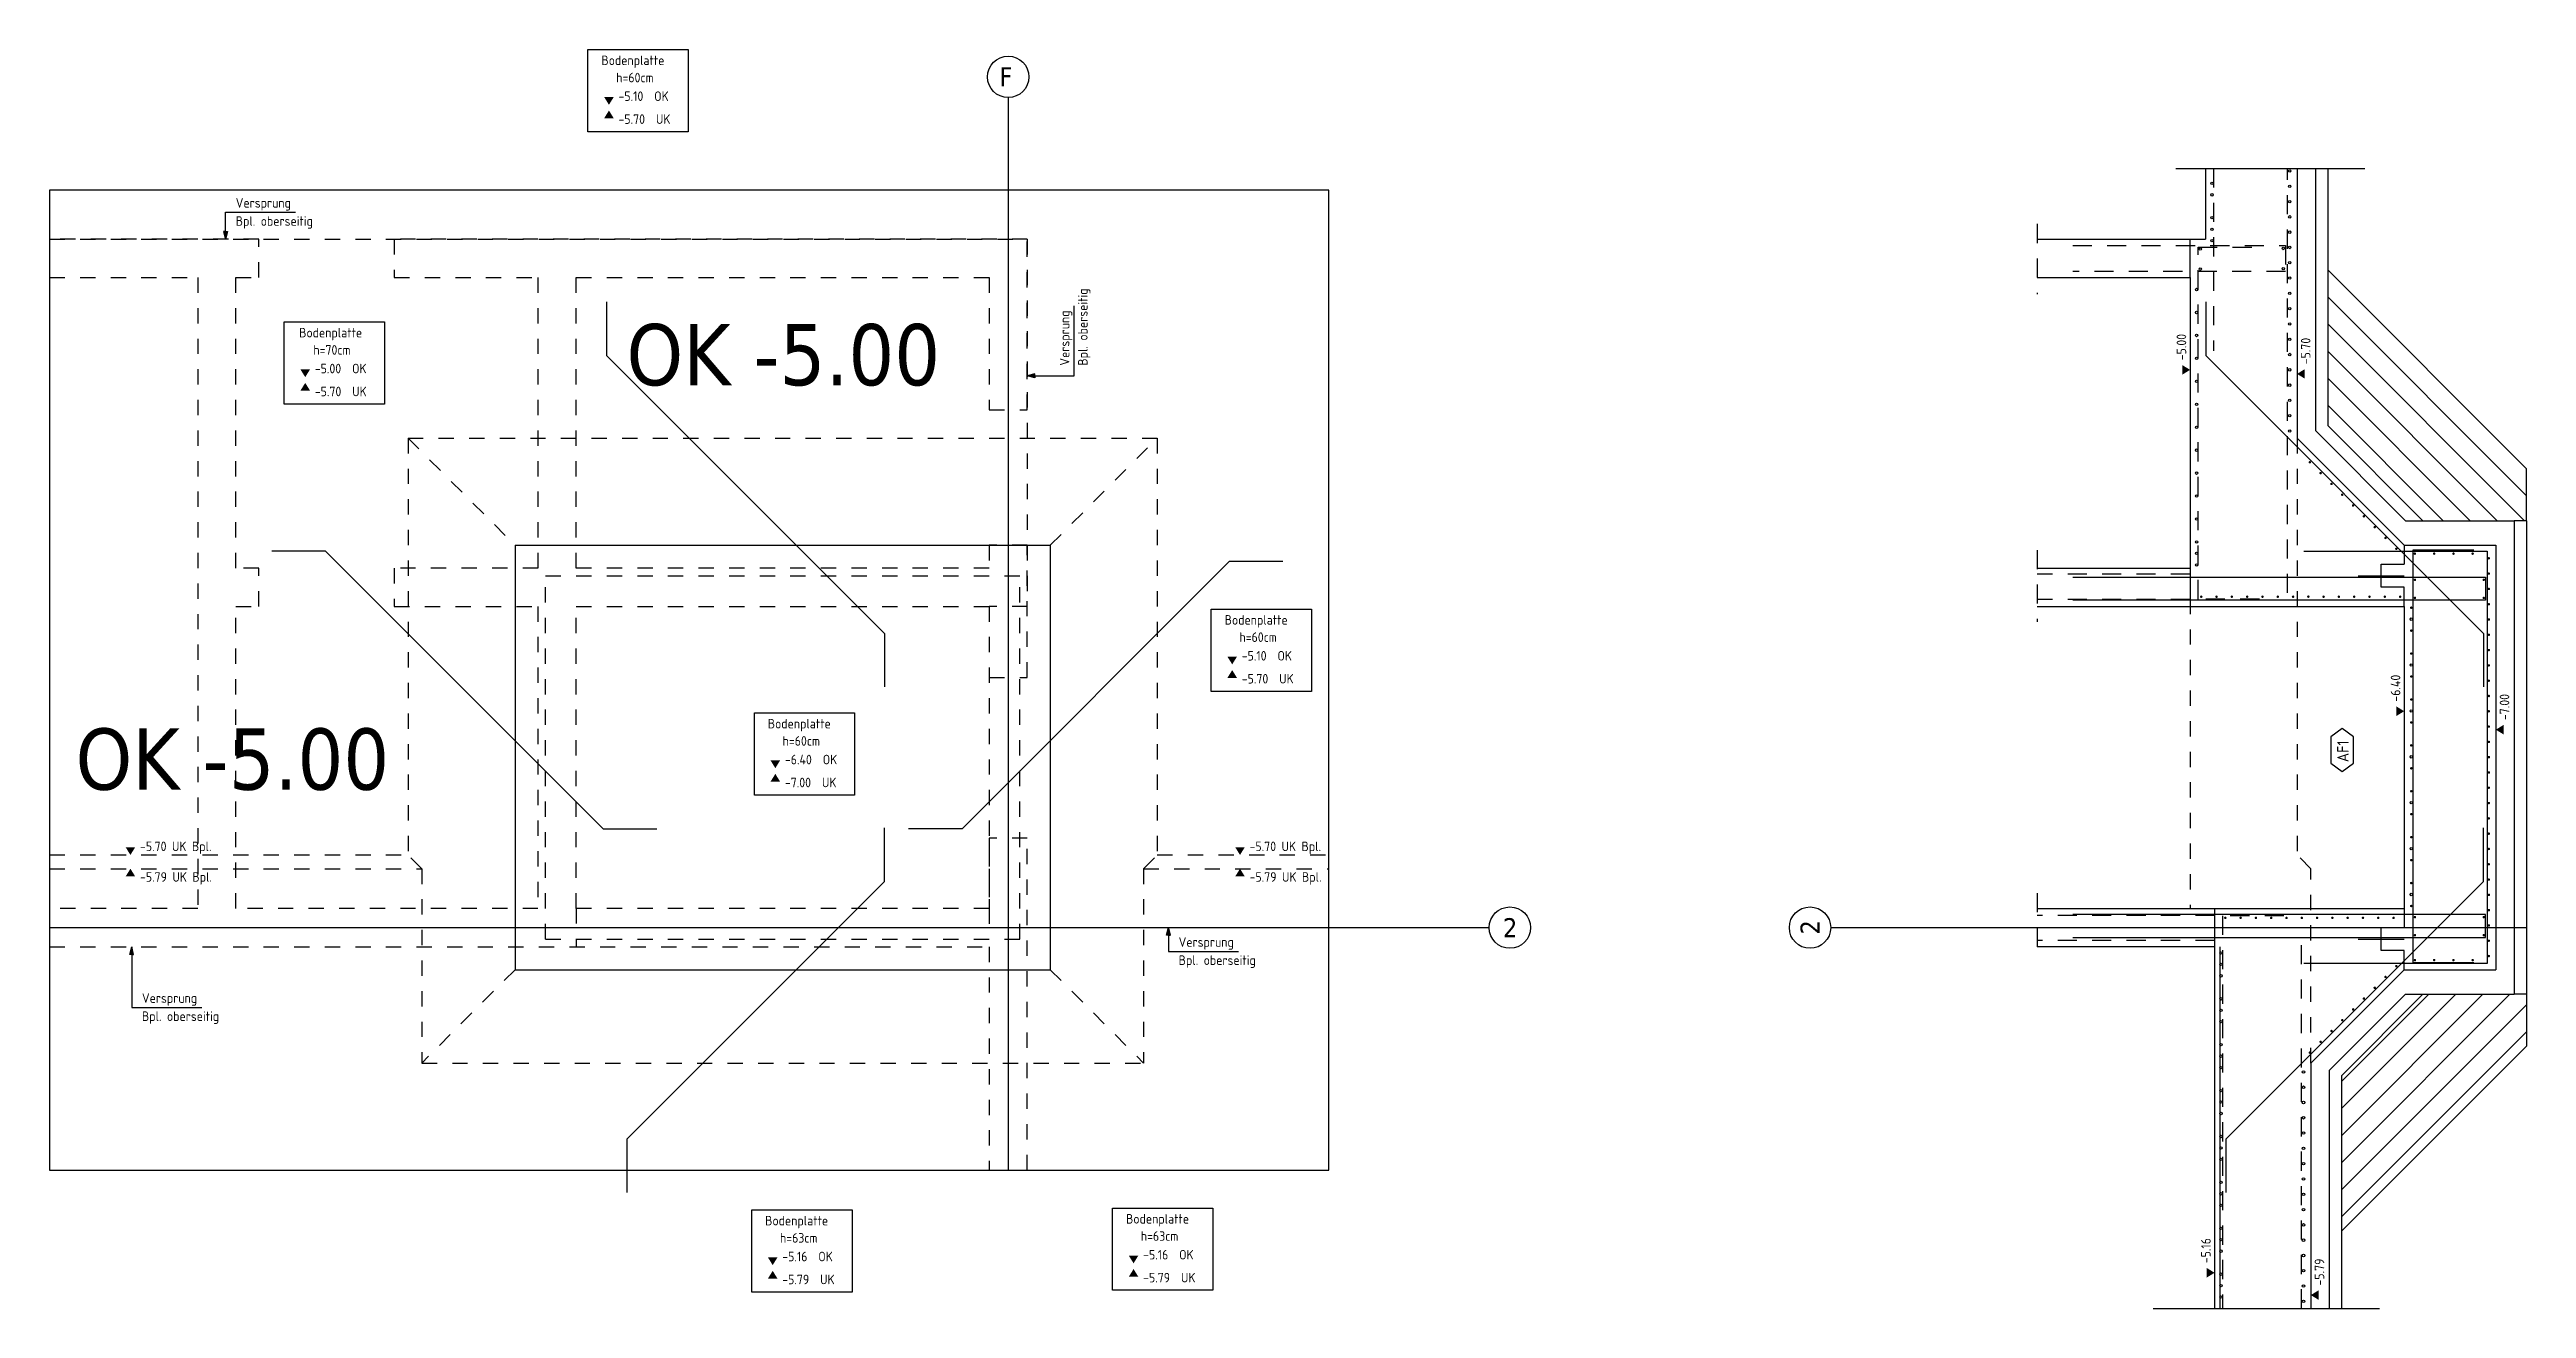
# Model space of a CAD drawing. Extents: x 0 to 42.8, y -1.8 to 41.7.
# Drawn here: x 2.5 to 18.7, y 33.45 to 41.68 of the extents above; entities that cross this region are included whole.
import ezdxf

# ---------------------------------------------------------------- set-up
doc = ezdxf.new("R2010")
doc.units = 0
doc.header["$LTSCALE"] = 0.25
for name, pattern in [('AUSGEZOGEN', [1000.01, 1000, 0.01]), ('DASHED', [0.75, 0.5, -0.25]), ('DIVIDE2', [0.625, 0.25, -0.125, 0, -0.125, 0, -0.125]), ('GESTRICHELT', [0.75, 0.5, -0.25]), ('HIDDEN', [0.375, 0.25, -0.125]), ('HIDDEN2', [0.187, 0.125, -0.062]), ('PUNKT', [0.175, 0.05, -0.125]), ('VERDECKT', [0.375, 0.25, -0.125])]:
    doc.linetypes.add(name, pattern=pattern)
for name, color, linetype in [('ACHSEN', 7, 'Continuous'), ('AFB', 7, 'Continuous'), ('AFU', 7, 'Continuous'), ('BETON', 7, 'Continuous'), ('DRUEBER', 7, 'Continuous'), ('HILFE', 7, 'Continuous'), ('koten', 7, 'Continuous'), ('OBJEKT', 7, 'Continuous'), ('RND', 7, 'Continuous'), ('SCHRAFF', 7, 'Continuous'), ('SFP_Achsen', 7, 'Continuous'), ('SFP_Hilfe', 7, 'Continuous'), ('TEXT', 7, 'Continuous'), ('VERDECKT', 7, 'Continuous'), ('Versprung oberseitig', 7, 'Continuous')]:
    doc.layers.add(name, color=color, linetype=linetype)
doc.layers.add('NOPLOT', color=7, linetype='Continuous', plot=False)
doc.styles.add('helv', font='tahoma.ttf')
doc.styles.add('txt', font='isocp.shx')
doc.linetypes.add('AFU_50K', pattern='A,0.15,["/",Standard,S=0.2,R=0,X=-0.01,Y=-0.1],0.07,["/",Standard,S=0.2,R=0,X=-0.01,Y=-0.1],0.15', length=0.37)

msp = doc.modelspace()

# ---------------------------------------------------------------- texts
at = {"layer": 'AFB', "color": 7, "linetype": 'AUSGEZOGEN', "style": 'txt'}
msp.add_text('AF1', height=0.075, rotation=90, dxfattribs=at).set_placement((17.5401, 37.0205))
at = {"layer": 'NOPLOT', "color": 191, "linetype": 'AUSGEZOGEN', "style": 'helv'}
for p in [(6.2776, 39.4849), (2.6747, 36.841)]:
    msp.add_text('OK -5.00', height=0.4, dxfattribs=at).set_placement(p)
at = {"layer": 'SFP_Achsen', "color": 6, "linetype": 'AUSGEZOGEN', "style": 'helv'}
for s, p in [('F', (8.7169, 41.4383)), ('2', (12.0095, 35.8759))]:
    msp.add_text(s, height=0.125, dxfattribs=at).set_placement(p)
msp.add_text('2', height=0.125, rotation=90, dxfattribs=at).set_placement((14.0806, 35.8937))
at = {"layer": 'TEXT', "color": 1, "linetype": 'AUSGEZOGEN', "style": 'txt'}
for s, p in [('Bodenplatte', (6.1137, 41.5775)), ('h=60cm', (6.2103, 41.4648)), ('Bodenplatte', (4.1372, 39.7971)), ('h=70cm', (4.2298, 39.6844)), ('Bodenplatte', (10.1895, 37.9194)), ('h=60cm', (10.2862, 37.8067)), ('Bodenplatte', (7.2017, 37.2411)), ('h=60cm', (7.2984, 37.1284)), ('Bodenplatte', (7.1845, 33.9923)), ('Bodenplatte', (9.5445, 34.0042)), ('h=63cm', (7.2812, 33.8796)), ('h=63cm', (9.6411, 33.8915))]:
    msp.add_text(s, height=0.0625, dxfattribs=at).set_placement(p)
at = {"layer": 'TEXT', "color": 7, "linetype": 'AUSGEZOGEN', "style": 'txt'}
for s, p in [('Versprung', (3.7222, 40.6457)), ('Bpl. oberseitig', (3.7222, 40.5269)), ('Versprung', (9.8885, 35.8137)), ('Bpl. oberseitig', (9.8885, 35.695)), ('Versprung', (3.1089, 35.4474)), ('Bpl. oberseitig', (3.1089, 35.3287))]:
    msp.add_text(s, height=0.0625, dxfattribs=at).set_placement(p)
for s, p in [('Bpl. oberseitig', (9.2933, 39.6126)), ('Versprung', (9.1745, 39.6126))]:
    msp.add_text(s, height=0.0625, rotation=90, dxfattribs=at).set_placement(p)

# ---------------------------------------------------------------- blocks, each defined once
blk = doc.blocks.new('okrd_o')
at = {"layer": 'koten', "color": 7, "linetype": 'Continuous'}
blk.add_solid([(-0.125, 0.202), (0.125, 0.202), (0, 0)], dxfattribs=at)
at = {"layer": 'koten', "style": 'txt'}
blk.add_attdef('OKRD', (0.25, 0.1), '', height=0.25, dxfattribs=at)
blk = doc.blocks.new('okrd_u')
at = {"layer": 'koten', "color": 7, "linetype": 'Continuous'}
blk.add_solid([(-0.125, -0.202), (0.125, -0.202), (0, 0)], dxfattribs=at)
at = {"layer": 'koten', "style": 'txt'}
blk.add_attdef('OKRD', (0.25, -0.35), '', height=0.25, dxfattribs=at)
blk = doc.blocks.new('Pfeillinie')
at = {"layer": 'TEXT', "linetype": 'Continuous'}
blk.add_hatch(color=7, dxfattribs=at).paths.add_polyline_path([(0, 0), (-0.8, 0.2), (-0.8, 0), (-0.8, -0.2)])
at = {"layer": 'TEXT', "color": 7, "linetype": 'Continuous'}
for p, q in [((-0.8, 0), (-0.8, 0.2)), ((-0.8, 0.2), (0, 0)), ((-0.8, 0), (-0.8, -0.2)), ((-0.8, -0.2), (0, 0))]:
    blk.add_line(p, q, dxfattribs=at)

# ---------------------------------------------------------------- hatches: boundary and pattern name
at = {"layer": 'SCHRAFF', "linetype": 'AUSGEZOGEN'}
h = msp.add_hatch(dxfattribs=at)
h.set_pattern_fill('ANSI31', color=171, angle=90, style=0, double=1)
h.set_pattern_definition([(135, (-535.95024, -109.09568), (-0.088388348, -0.088388348), [])])
h.paths.add_polyline_path([(18.0256, 38.5991), (18.6228, 38.5991), (18.7028, 38.5991), (18.7028, 38.9391), (17.4028, 40.2391), (17.4028, 39.2219)])
h = msp.add_hatch(dxfattribs=at)
h.set_pattern_fill('ANSI31', color=171, angle=180, style=0, double=1)
h.set_pattern_definition([(225, (-535.95024, -109.09568), (0.088388348, -0.088388348), [])])
h.paths.add_polyline_path([(18.7028, 35.1641), (18.7028, 35.5041), (18.6228, 35.5041), (18.0256, 35.5041), (17.4928, 34.9712), (17.4928, 33.9541)])

# ---------------------------------------------------------------- linework, layer by layer
at = {"layer": 'ACHSEN', "color": 140, "linetype": 'AUSGEZOGEN'}
for p, q in [((8.774, 41.3652), (8.774, 34.3543)), ((2.5048, 35.9391), (11.9196, 35.9391)), ((14.1528, 35.9391), (18.7028, 35.9391))]:
    msp.add_line(p, q, dxfattribs=at)
at = {"layer": 'AFB', "color": 1, "linetype": 'DIVIDE2'}
for p, q in [((5.749, 38.2391), (8.849, 38.2391)), ((5.749, 35.8641), (5.749, 38.2391)), ((8.849, 35.8641), (8.849, 38.2391)), ((5.749, 35.8641), (8.849, 35.8641))]:
    msp.add_line(p, q, dxfattribs=at)
at = {"layer": 'AFB', "color": 1, "linetype": 'AUSGEZOGEN'}
msp.add_lwpolyline([(17.4238, 37.0149), (17.4977, 36.9607), (17.5716, 37.0149), (17.5716, 37.1857), (17.4977, 37.2399), (17.4238, 37.1857)], close=True, dxfattribs=at)
at = {"layer": 'AFU', "color": 8, "linetype": 'AFU_50K'}
for p, q in [((16.5028, 40.1891), (16.5028, 40.4391)), ((16.5028, 38.289), (16.5028, 38.0391)), ((16.6628, 36.0641), (16.6628, 35.8141))]:
    msp.add_line(p, q, dxfattribs=at)
at = {"layer": 'AFU', "color": 8, "linetype": 'AUSGEZOGEN'}
for p, q in [((17.9028, 38.4391), (17.9028, 38.3141)), ((17.7528, 38.3141), (17.9028, 38.3141)), ((17.7528, 38.1641), (17.7528, 38.3141)), ((17.9028, 38.1641), (17.7528, 38.1641)), ((17.9028, 38.0391), (17.9028, 38.1641)), ((17.9028, 36.0641), (17.9028, 35.9391)), ((17.7528, 35.9391), (17.9028, 35.9391)), ((17.7528, 35.7891), (17.7528, 35.9391)), ((17.9028, 35.7891), (17.7528, 35.7891)), ((17.9028, 35.6641), (17.9028, 35.7891))]:
    msp.add_line(p, q, dxfattribs=at)
at = {"layer": 'AFU', "color": 1, "linetype": 'AUSGEZOGEN'}
for p, q in [((17.6028, 38.2391), (17.9028, 38.2391)), ((17.6028, 35.8641), (17.9028, 35.8641))]:
    msp.add_line(p, q, dxfattribs=at)
at = {"layer": 'BETON', "color": 6, "linetype": 'AUSGEZOGEN'}
for p, q in [((16.6028, 40.9022), (16.6028, 40.4391)), ((17.2028, 40.9022), (17.2028, 39.1391)), ((15.5028, 40.4391), (16.6028, 40.4391)), ((15.5028, 40.1891), (16.5028, 40.1891)), ((16.5028, 40.1891), (16.5028, 38.289)), ((17.9028, 38.4391), (17.2028, 39.1391)), ((5.549, 38.4391), (9.049, 38.4391)), ((5.549, 38.4391), (5.549, 35.6641)), ((9.049, 38.4391), (9.049, 35.6641)), ((17.9028, 38.4391), (18.5028, 38.4391)), ((18.5028, 38.4391), (18.5028, 35.6641)), ((15.5028, 38.289), (16.5028, 38.289)), ((15.5028, 38.0391), (17.9028, 38.0391)), ((16.5028, 38.0391), (17.9028, 38.0391)), ((17.9028, 38.0391), (17.9028, 36.0641)), ((15.5028, 36.0641), (17.9028, 36.0641)), ((16.6628, 35.8141), (15.5028, 35.8141)), ((16.6628, 35.8141), (16.6628, 33.4497)), ((5.549, 35.6641), (9.049, 35.6641)), ((17.9028, 35.6641), (17.2928, 35.0541)), ((17.9028, 35.6641), (18.5028, 35.6641)), ((17.2928, 35.0541), (17.2928, 33.4497))]:
    msp.add_line(p, q, dxfattribs=at)
at = {"layer": 'DRUEBER', "color": 7, "linetype": 'PUNKT', "lineweight": -2}
for p, q in [((3.874, 40.4391), (2.5048, 40.4391)), ((3.874, 40.1891), (3.874, 40.4391)), ((8.899, 40.4391), (4.759, 40.4391)), ((4.759, 40.4391), (4.759, 40.1891)), ((8.899, 39.3241), (8.899, 40.4391)), ((2.5048, 40.1891), (3.474, 40.1891)), ((3.474, 40.1891), (3.474, 36.0641)), ((3.724, 38.2891), (3.724, 40.1891)), ((3.724, 40.1891), (3.874, 40.1891)), ((4.759, 40.1891), (5.699, 40.189)), ((5.699, 40.189), (5.699, 38.2891)), ((5.949, 38.289), (5.949, 40.1891)), ((5.949, 40.1891), (8.649, 40.1891)), ((8.649, 40.1891), (8.649, 39.3241)), ((8.649, 39.3241), (8.899, 39.3241)), ((8.899, 38.4391), (8.649, 38.4391)), ((8.649, 38.4391), (8.649, 38.2891)), ((8.899, 37.5741), (8.899, 38.4391)), ((3.874, 38.2891), (3.724, 38.2891)), ((3.874, 38.0391), (3.874, 38.2891)), ((5.699, 38.2891), (4.759, 38.2891)), ((4.759, 38.2891), (4.759, 38.0391)), ((8.649, 38.2891), (5.949, 38.289)), ((3.724, 36.0641), (3.724, 38.0391)), ((3.724, 38.0391), (3.874, 38.0391)), ((4.759, 38.0391), (5.699, 38.0391)), ((5.699, 38.0391), (5.699, 36.0641)), ((5.949, 36.0641), (5.949, 38.0391)), ((5.949, 38.0391), (8.649, 38.0391)), ((8.649, 38.0391), (8.649, 37.5741)), ((8.649, 37.5741), (8.899, 37.5741)), ((8.899, 36.5241), (8.649, 36.5241)), ((8.649, 36.5241), (8.649, 36.0641)), ((8.899, 34.3543), (8.899, 36.5241)), ((3.474, 36.0641), (2.5048, 36.0641)), ((5.699, 36.0641), (3.724, 36.0641)), ((8.649, 36.0641), (5.949, 36.0641)), ((2.5048, 35.8141), (8.649, 35.8141)), ((8.649, 35.8141), (8.649, 34.3543))]:
    msp.add_line(p, q, dxfattribs=at)
at = {"layer": 'DRUEBER', "color": 7, "linetype": 'PUNKT'}
msp.add_lwpolyline([(5.949, 38.0391), (8.649, 38.0391), (8.649, 36.0641), (5.949, 36.0641)], close=True, dxfattribs=at)
at = {"layer": 'HILFE', "color": 102, "linetype": 'AUSGEZOGEN'}
for p, q in [((17.3228, 40.9022), (17.3228, 39.1888)), ((17.4028, 40.9022), (17.4028, 39.2219)), ((17.4028, 40.2391), (18.7028, 38.9391)), ((17.4028, 39.2219), (18.0256, 38.5991)), ((17.9125, 38.5991), (17.3228, 39.1888)), ((18.7028, 38.5991), (18.7028, 38.9391)), ((17.9125, 38.5991), (18.6228, 38.5991)), ((18.7028, 38.5991), (18.6228, 38.5991)), ((18.6228, 38.5991), (18.6228, 35.5041)), ((18.7028, 38.5991), (18.7028, 35.5041)), ((17.9125, 35.5041), (17.4128, 35.0043)), ((18.0256, 35.5041), (17.4928, 34.9712)), ((17.9125, 35.5041), (18.6228, 35.5041)), ((18.7028, 35.5041), (18.6228, 35.5041)), ((18.7028, 35.5041), (18.7028, 35.1641)), ((17.4928, 33.9541), (18.7028, 35.1641)), ((17.4128, 35.0043), (17.4128, 33.4497)), ((17.4928, 34.9712), (17.4928, 33.4497))]:
    msp.add_line(p, q, dxfattribs=at)
at = {"layer": 'NOPLOT', "color": 191, "linetype": 'AUSGEZOGEN'}
for p, q in [((16.4107, 40.9022), (17.6465, 40.9022)), ((16.2614, 33.4497), (17.7418, 33.4497))]:
    msp.add_line(p, q, dxfattribs=at)
at = {"layer": 'NOPLOT', "color": 191, "linetype": 'Continuous'}
msp.add_line((16.6978, 35.8141), (16.6978, 33.4497), dxfattribs=at)
at = {"layer": 'NOPLOT', "color": 191, "linetype": 'AUSGEZOGEN'}
msp.add_lwpolyline([(2.5048, 34.3543), (10.8712, 34.3543), (10.8712, 40.7588), (2.5048, 40.7588)], close=True, dxfattribs=at)
at = {"layer": 'OBJEKT', "color": 1, "linetype": 'AUSGEZOGEN'}
for points in [[(6.026, 41.6791), (6.6819, 41.6791), (6.6819, 41.1415), (6.026, 41.1415)], [(4.0398, 39.8987), (4.6957, 39.8987), (4.6957, 39.3611), (4.0398, 39.3611)], [(10.1018, 38.021), (10.7577, 38.021), (10.7577, 37.4834), (10.1018, 37.4834)], [(7.114, 37.3427), (7.7699, 37.3427), (7.7699, 36.8051), (7.114, 36.8051)], [(7.0968, 34.0939), (7.7527, 34.0939), (7.7527, 33.5563), (7.0968, 33.5563)], [(9.4567, 34.1058), (10.1126, 34.1058), (10.1126, 33.5682), (9.4567, 33.5682)]]:
    msp.add_lwpolyline(points, close=True, dxfattribs=at)
at = {"layer": 'RND', "color": 7, "linetype": 'GESTRICHELT'}
for points in [[(16.6559, 40.9022), (16.6559, 39.7106)], [(17.141, 38.1271), (17.141, 40.9022)], [(15.7352, 40.3991), (17.1278, 40.3991), (17.1278, 40.2291), (15.7352, 40.2291)], [(16.9559, 38.0866), (16.5559, 38.0866), (16.5559, 40.3866), (16.9559, 40.3866)], [(16.5028, 38.2491), (15.5028, 38.2491)], [(16.5028, 38.0846), (15.5028, 38.0846)], [(16.6628, 36.0185), (15.5028, 36.0185)], [(17.1159, 36.0165), (16.7159, 36.0165), (16.7159, 33.4497)], [(16.6628, 35.8541), (15.5028, 35.8541)], [(17.231, 33.4497), (17.231, 35.8394)]]:
    msp.add_lwpolyline(points, dxfattribs=at)
at = {"layer": 'RND', "color": 102, "linetype": 'AUSGEZOGEN'}
for points in [[(3.6557, 40.4391), (3.6557, 40.6159), (4.1131, 40.6159)], [(8.899, 39.5461), (9.2044, 39.5461), (9.2044, 40.0035)], [(3.0424, 35.8141), (3.0424, 35.4176), (3.4998, 35.4176)], [(9.822, 35.9391), (9.822, 35.7839), (10.2794, 35.7839)]]:
    msp.add_lwpolyline(points, dxfattribs=at)
at = {"layer": 'RND', "color": 1, "linetype": 'AUSGEZOGEN'}
for points in [[(6.1481, 40.0297), (6.1481, 39.6797), (7.9653, 37.8625), (7.9653, 37.5125)], [(16.6055, 40.0297), (16.6055, 39.6797), (18.4228, 37.8625), (18.4228, 37.5125)], [(3.9581, 38.4024), (4.3081, 38.4024), (6.1253, 36.5851), (6.4753, 36.5851)], [(17.2468, 38.3991), (18.4468, 38.3991), (18.4468, 35.7041), (17.2468, 35.7041)], [(18.3588, 38.4068), (17.9588, 38.4068), (17.9588, 35.7118), (18.3588, 35.7118)], [(10.569, 38.3317), (10.219, 38.3317), (8.4724, 36.5851), (8.1224, 36.5851)], [(15.7352, 38.2291), (18.4352, 38.2291), (18.4352, 38.0791), (15.7352, 38.0791)], [(6.2824, 34.2077), (6.2824, 34.5577), (7.9653, 36.2406), (7.9653, 36.5906)], [(16.7399, 34.2077), (16.7399, 34.5577), (18.4228, 36.2406), (18.4228, 36.5906)], [(15.7352, 35.8741), (18.4352, 35.8741), (18.4352, 36.0241), (15.7352, 36.0241)]]:
    msp.add_lwpolyline(points, dxfattribs=at)
at = {"layer": 'RND', "color": 7, "linetype": 'AUSGEZOGEN', "const_width": 0.008}
for points in [[(17.2861, 38.9772, 1), (17.2861, 38.9852, 1)], [(17.3568, 38.9065, 1), (17.3568, 38.9145, 1)], [(17.4275, 38.8358, 1), (17.4275, 38.8438, 1)], [(17.4982, 38.7651, 1), (17.4982, 38.7731, 1)], [(17.5689, 38.6944, 1), (17.5689, 38.7024, 1)], [(17.6396, 38.6237, 1), (17.6396, 38.6317, 1)], [(17.7103, 38.553, 1), (17.7103, 38.561, 1)], [(17.781, 38.4823, 1), (17.781, 38.4903, 1)], [(17.8518, 38.4116, 1), (17.8518, 38.4196, 1)], [(17.9732, 38.3798, 1), (17.9732, 38.3878, 1)], [(18.0992, 38.3798, 1), (18.0992, 38.3878, 1)], [(18.2252, 38.3798, 1), (18.2252, 38.3878, 1)], [(18.3511, 38.3798, 1), (18.3511, 38.3878, 1)], [(18.4568, 38.3493, 1), (18.4568, 38.3573, 1)], [(18.4568, 38.2493, 1), (18.4568, 38.2573, 1)], [(16.5763, 38.0983, 1), (16.5763, 38.1063, 1)], [(16.6763, 38.0983, 1), (16.6763, 38.1063, 1)], [(16.7763, 38.0983, 1), (16.7763, 38.1063, 1)], [(16.8763, 38.0983, 1), (16.8763, 38.1063, 1)], [(16.9763, 38.0983, 1), (16.9763, 38.1063, 1)], [(17.0763, 38.0983, 1), (17.0763, 38.1063, 1)], [(17.1763, 38.0983, 1), (17.1763, 38.1063, 1)], [(17.2763, 38.0983, 1), (17.2763, 38.1063, 1)], [(17.3763, 38.0983, 1), (17.3763, 38.1063, 1)], [(17.4763, 38.0983, 1), (17.4763, 38.1063, 1)], [(17.5763, 38.0983, 1), (17.5763, 38.1063, 1)], [(17.6763, 38.0983, 1), (17.6763, 38.1063, 1)], [(17.7763, 38.0983, 1), (17.7763, 38.1063, 1)], [(17.8763, 38.0983, 1), (17.8763, 38.1063, 1)], [(17.9732, 38.2087, 1), (17.9732, 38.2167, 1)], [(17.9732, 38.0906, 1), (17.9732, 38.0986, 1)], [(18.4238, 38.2087, 1), (18.4238, 38.2167, 1)], [(18.4238, 38.0906, 1), (18.4238, 38.0986, 1)], [(18.4568, 38.1493, 1), (18.4568, 38.1573, 1)], [(17.9494, 38.0265, 1), (17.9494, 38.0345, 1)], [(18.4568, 38.0493, 1), (18.4568, 38.0573, 1)], [(18.4568, 37.9493, 1), (18.4568, 37.9573, 1)], [(17.9494, 37.8765, 1), (17.9494, 37.8845, 1)], [(18.4568, 37.8493, 1), (18.4568, 37.8573, 1)], [(18.4568, 37.7493, 1), (18.4568, 37.7573, 1)], [(17.9494, 37.7265, 1), (17.9494, 37.7345, 1)], [(17.9494, 37.5765, 1), (17.9494, 37.5845, 1)], [(18.4568, 37.6493, 1), (18.4568, 37.6573, 1)], [(17.9494, 37.4265, 1), (17.9494, 37.4345, 1)], [(18.4568, 37.5493, 1), (18.4568, 37.5573, 1)], [(18.4568, 37.4493, 1), (18.4568, 37.4573, 1)], [(17.9494, 37.2765, 1), (17.9494, 37.2845, 1)], [(18.4568, 37.3493, 1), (18.4568, 37.3573, 1)], [(18.4568, 37.2493, 1), (18.4568, 37.2573, 1)], [(17.9494, 37.1265, 1), (17.9494, 37.1345, 1)], [(18.4568, 37.1493, 1), (18.4568, 37.1573, 1)], [(17.9494, 36.9765, 1), (17.9494, 36.9845, 1)], [(18.4568, 37.0493, 1), (18.4568, 37.0573, 1)], [(18.4568, 36.9493, 1), (18.4568, 36.9573, 1)], [(17.9494, 36.8265, 1), (17.9494, 36.8345, 1)], [(18.4568, 36.8493, 1), (18.4568, 36.8573, 1)], [(17.9494, 36.6765, 1), (17.9494, 36.6845, 1)], [(18.4568, 36.7493, 1), (18.4568, 36.7573, 1)], [(18.4568, 36.6493, 1), (18.4568, 36.6573, 1)], [(17.9494, 36.5265, 1), (17.9494, 36.5345, 1)], [(18.4568, 36.5493, 1), (18.4568, 36.5573, 1)], [(18.4568, 36.4493, 1), (18.4568, 36.4573, 1)], [(17.9494, 36.3765, 1), (17.9494, 36.3845, 1)], [(18.4568, 36.3493, 1), (18.4568, 36.3573, 1)], [(17.9494, 36.2265, 1), (17.9494, 36.2345, 1)], [(18.4568, 36.2493, 1), (18.4568, 36.2573, 1)], [(18.4568, 36.1493, 1), (18.4568, 36.1573, 1)], [(16.7335, 35.9988, 1), (16.7335, 36.0068, 1)], [(16.8335, 35.9988, 1), (16.8335, 36.0068, 1)], [(16.9335, 35.9988, 1), (16.9335, 36.0068, 1)], [(17.0335, 35.9988, 1), (17.0335, 36.0068, 1)], [(17.1335, 35.9988, 1), (17.1335, 36.0068, 1)], [(17.2335, 35.9988, 1), (17.2335, 36.0068, 1)], [(17.3335, 35.9988, 1), (17.3335, 36.0068, 1)], [(17.4335, 35.9988, 1), (17.4335, 36.0068, 1)], [(17.5335, 35.9988, 1), (17.5335, 36.0068, 1)], [(17.6335, 35.9988, 1), (17.6335, 36.0068, 1)], [(17.7335, 35.9988, 1), (17.7335, 36.0068, 1)], [(17.8335, 35.9988, 1), (17.8335, 36.0068, 1)], [(17.9494, 36.0765, 1), (17.9494, 36.0845, 1)], [(17.9732, 36.0037, 1), (17.9732, 36.0117, 1)], [(18.4238, 36.0037, 1), (18.4238, 36.0117, 1)], [(18.4568, 36.0493, 1), (18.4568, 36.0573, 1)], [(18.4568, 35.9493, 1), (18.4568, 35.9573, 1)], [(17.9732, 35.8856, 1), (17.9732, 35.8936, 1)], [(18.4238, 35.8856, 1), (18.4238, 35.8936, 1)], [(18.4568, 35.8493, 1), (18.4568, 35.8573, 1)], [(17.8518, 35.6915, -1), (17.8518, 35.6835, -1)], [(17.9732, 35.7227, 1), (17.9732, 35.7307, 1)], [(18.0992, 35.7227, 1), (18.0992, 35.7307, 1)], [(18.2252, 35.7227, 1), (18.2252, 35.7307, 1)], [(18.3511, 35.7227, 1), (18.3511, 35.7307, 1)], [(18.4568, 35.7493, 1), (18.4568, 35.7573, 1)], [(17.6396, 35.4794, -1), (17.6396, 35.4714, -1)], [(17.7103, 35.5501, -1), (17.7103, 35.5421, -1)], [(17.781, 35.6208, -1), (17.781, 35.6128, -1)], [(17.4982, 35.338, -1), (17.4982, 35.33, -1)], [(17.5689, 35.4087, -1), (17.5689, 35.4007, -1)], [(17.3568, 35.1966, -1), (17.3568, 35.1886, -1)], [(17.4275, 35.2673, -1), (17.4275, 35.2593, -1)], [(17.2861, 35.1259, -1), (17.2861, 35.1179, -1)]]:
    msp.add_lwpolyline(points, format="xyb", close=True, dxfattribs=at)
at = {"layer": 'RND', "color": 7, "linetype": 'AUSGEZOGEN'}
for centre in [(17.1548, 40.8853), (16.6458, 40.7295), (17.1548, 40.7853), (17.1548, 40.6853), (16.6458, 40.5795), (17.1548, 40.5853), (16.5694, 40.3752), (16.6458, 40.4295), (17.1124, 40.3788), (17.1548, 40.4853), (17.1548, 40.3853), (16.5694, 40.2438), (17.1124, 40.2473), (17.1548, 40.2853), (17.1548, 40.1853), (16.5458, 40.1102), (17.1548, 40.0853), (16.5458, 39.9602), (17.1548, 39.9853), (17.1548, 39.8853), (16.5458, 39.8102), (17.1548, 39.7853), (17.1548, 39.6853), (16.5458, 39.6602), (17.1548, 39.5853), (16.5458, 39.5102), (16.5458, 39.3602), (17.1548, 39.4853), (17.1548, 39.3853), (16.5458, 39.2102), (17.1548, 39.2853), (16.5458, 39.0602), (17.1548, 39.1853), (16.5458, 38.9102), (16.5458, 38.7602), (16.5458, 38.6102), (16.5458, 38.4602), (16.5458, 38.3102), (17.9494, 37.9555), (17.9494, 37.6555), (17.9494, 37.3555), (17.9494, 37.0555), (17.9494, 36.7555), (17.9494, 36.4555), (17.9494, 36.1555), (16.7058, 35.7739), (16.7058, 35.6239), (16.7058, 35.4739), (16.7058, 35.3239), (16.7058, 35.1739), (16.7058, 35.0239), (17.2448, 34.9959), (16.7058, 34.8739), (17.2448, 34.8959), (16.7058, 34.7239), (17.2448, 34.7959), (17.2448, 34.6959), (16.7058, 34.5739), (17.2448, 34.5959), (17.2448, 34.4959), (16.7058, 34.4239), (17.2448, 34.3959), (16.7058, 34.2739), (17.2448, 34.2959), (17.2448, 34.1959), (16.7058, 34.1239), (17.2448, 34.0959), (16.7058, 33.9739), (17.2448, 33.9959), (17.2448, 33.8959), (16.7058, 33.8239), (17.2448, 33.7959), (17.2448, 33.6959), (16.7058, 33.6739), (16.7058, 33.5239), (17.2448, 33.5959), (17.2448, 33.4959)]:
    msp.add_circle(centre, 0.008, dxfattribs=at)
at = {"layer": 'RND', "color": 102, "linetype": 'AUSGEZOGEN'}
for centre in [(16.6458, 40.8045), (16.6458, 40.5045), (16.5458, 38.3852), (16.7058, 35.6989), (16.7058, 35.3989), (16.7058, 35.0989), (16.7058, 34.7989), (16.7058, 34.4989), (16.7058, 34.1989), (16.7058, 33.8989), (16.7058, 33.5989)]:
    msp.add_circle(centre, 0.008, dxfattribs=at)
at = {"layer": 'SFP_Achsen', "color": 7, "linetype": 'AUSGEZOGEN'}
for centre in [(8.774, 41.5005), (12.0548, 35.9391), (14.0175, 35.9391)]:
    msp.add_circle(centre, 0.1352, dxfattribs=at)
at = {"layer": 'SFP_Hilfe', "color": 102, "linetype": 'DASHED'}
for p, q in [((15.5028, 40.5391), (15.5028, 40.0798)), ((15.5028, 38.4069), (15.5028, 37.9391)), ((15.5028, 36.1641), (15.5028, 35.7141))]:
    msp.add_line(p, q, dxfattribs=at)
at = {"layer": 'VERDECKT', "color": 7, "linetype": 'HIDDEN'}
for p, q in [((4.849, 39.1391), (9.749, 39.1391)), ((4.849, 39.1391), (4.849, 36.4141)), ((9.749, 39.1391), (9.749, 36.4141)), ((17.2028, 39.1391), (17.2028, 36.4141)), ((16.5028, 38.289), (16.5028, 36.0641)), ((4.939, 36.3241), (4.849, 36.4141)), ((4.939, 36.3241), (4.939, 35.0541)), ((9.659, 36.3241), (9.749, 36.4141)), ((9.659, 36.3241), (9.659, 35.0541)), ((17.2928, 36.3241), (17.2028, 36.4141)), ((17.2928, 35.0541), (17.2928, 36.3241)), ((4.939, 35.0541), (9.659, 35.0541))]:
    msp.add_line(p, q, dxfattribs=at)
at = {"layer": 'VERDECKT', "color": 7, "linetype": 'VERDECKT'}
for p, q in [((4.849, 39.1391), (5.549, 38.4391)), ((9.049, 38.4391), (9.749, 39.1391)), ((2.5048, 36.4141), (4.849, 36.4141)), ((2.5048, 36.3241), (4.939, 36.3241)), ((9.659, 36.3241), (10.8712, 36.3241)), ((9.749, 36.4141), (10.8712, 36.4141)), ((5.549, 35.6642), (4.939, 35.0541)), ((9.049, 35.6641), (9.659, 35.0541))]:
    msp.add_line(p, q, dxfattribs=at)
at = {"layer": 'Versprung oberseitig', "color": 1, "linetype": 'HIDDEN2'}
for p, q in [((2.5048, 40.4391), (8.899, 40.4391)), ((8.899, 40.4391), (8.899, 38.0391)), ((8.899, 38.0391), (8.649, 38.0391)), ((5.949, 36.0653), (5.949, 35.8141)), ((8.649, 36.0641), (8.649, 35.9391)), ((2.5048, 35.8141), (5.949, 35.8141)), ((8.649, 35.9391), (10.8712, 35.9391))]:
    msp.add_line(p, q, dxfattribs=at)

# ---------------------------------------------------------------- block references
at = {"layer": 'koten', "color": 6, "linetype": 'AUSGEZOGEN', "xscale": 0.25, "yscale": 0.25, "zscale": 0.25}
for name, p, values in [('okrd_o', (6.1631, 41.318), {'OKRD': '-5.10  OK'}), ('okrd_u', (6.1631, 41.2805), {'OKRD': '-5.70  UK'}), ('okrd_o', (4.1769, 39.5376), {'OKRD': '-5.00  OK'}), ('okrd_u', (4.1769, 39.5001), {'OKRD': '-5.70  UK'}), ('okrd_o', (10.2389, 37.6599), {'OKRD': '-5.10  OK'}), ('okrd_u', (10.2389, 37.6224), {'OKRD': '-5.70  UK'}), ('okrd_o', (7.2511, 36.9816), {'OKRD': '-6.40  OK'}), ('okrd_u', (7.2511, 36.9441), {'OKRD': '-7.00  UK'}), ('okrd_o', (7.2339, 33.7328), {'OKRD': '-5.16  OK'}), ('okrd_u', (7.2339, 33.6953), {'OKRD': '-5.79  UK'}), ('okrd_o', (9.5938, 33.7447), {'OKRD': '-5.16  OK'}), ('okrd_u', (9.5938, 33.7072), {'OKRD': '-5.79  UK'})]:
    msp.add_blockref(name, p, dxfattribs=at).add_auto_attribs(values)
at = {"layer": 'koten', "color": 6, "linetype": 'AUSGEZOGEN', "xscale": 0.25, "yscale": 0.25, "zscale": 0.25, "rotation": 90}
for name, p, values in [('okrd_o', (16.5028, 39.5852), {'OKRD': '-5.00'}), ('okrd_u', (17.2028, 39.5589), {'OKRD': '-5.70'}), ('okrd_o', (17.9028, 37.3538), {'OKRD': '-6.40'}), ('okrd_u', (18.5028, 37.2331), {'OKRD': '-7.00'}), ('okrd_o', (16.6628, 33.6829), {'OKRD': '-5.16'}), ('okrd_u', (17.2928, 33.537), {'OKRD': '-5.79'})]:
    msp.add_blockref(name, p, dxfattribs=at).add_auto_attribs(values)
at = {"layer": 'koten', "color": 7, "linetype": 'AUSGEZOGEN', "xscale": 0.25, "yscale": 0.25, "zscale": 0.25}
for p in [(3.0337, 36.4141), (10.29, 36.4141)]:
    msp.add_blockref('okrd_o', p, dxfattribs=at).add_auto_attribs({'OKRD': '-5.70 UK Bpl.'})
at = {"layer": 'koten', "color": 7, "linetype": 'AUSGEZOGEN'}
ref = msp.add_blockref('okrd_o', (3.0337, 36.3241), dxfattribs=dict(at, xscale=-0.25, yscale=0.25, zscale=0.25, rotation=180))
ref.add_attrib('OKRD', '-5.79 UK Bpl.', (3.0962, 36.2391), dxfattribs={"height": 0.0625, "style": 'txt'})
ref = msp.add_blockref('okrd_o', (10.29, 36.3241), dxfattribs=dict(at, xscale=-0.25, yscale=0.25, zscale=0.25, rotation=180))
ref.add_attrib('OKRD', '-5.79 UK Bpl.', (10.3525, 36.2391), dxfattribs={"height": 0.0625, "style": 'txt'})
at = {"layer": 'RND', "color": 102, "linetype": 'AUSGEZOGEN', "yscale": 0.0625, "zscale": 0.0625, "rotation": 270}
for p, xscale in [((3.6557, 40.4391), 0.0625), ((3.0424, 35.8141), -0.0625), ((9.822, 35.9391), -0.0625)]:
    msp.add_blockref('Pfeillinie', p, dxfattribs=dict(at, xscale=xscale))
at = {"layer": 'RND', "color": 102, "linetype": 'AUSGEZOGEN', "xscale": -0.0625, "yscale": 0.0625, "zscale": 0.0625}
msp.add_blockref('Pfeillinie', (8.899, 39.5461), dxfattribs=at)

msp.set_redraw_order([(e.dxf.handle, doc.entitydb.next_handle()) for e in msp.query("TEXT MTEXT ATTDEF DIMENSION ARC_DIMENSION")])  # texts and dimensions are drawn at this point

doc.saveas('drawing.dxf')
